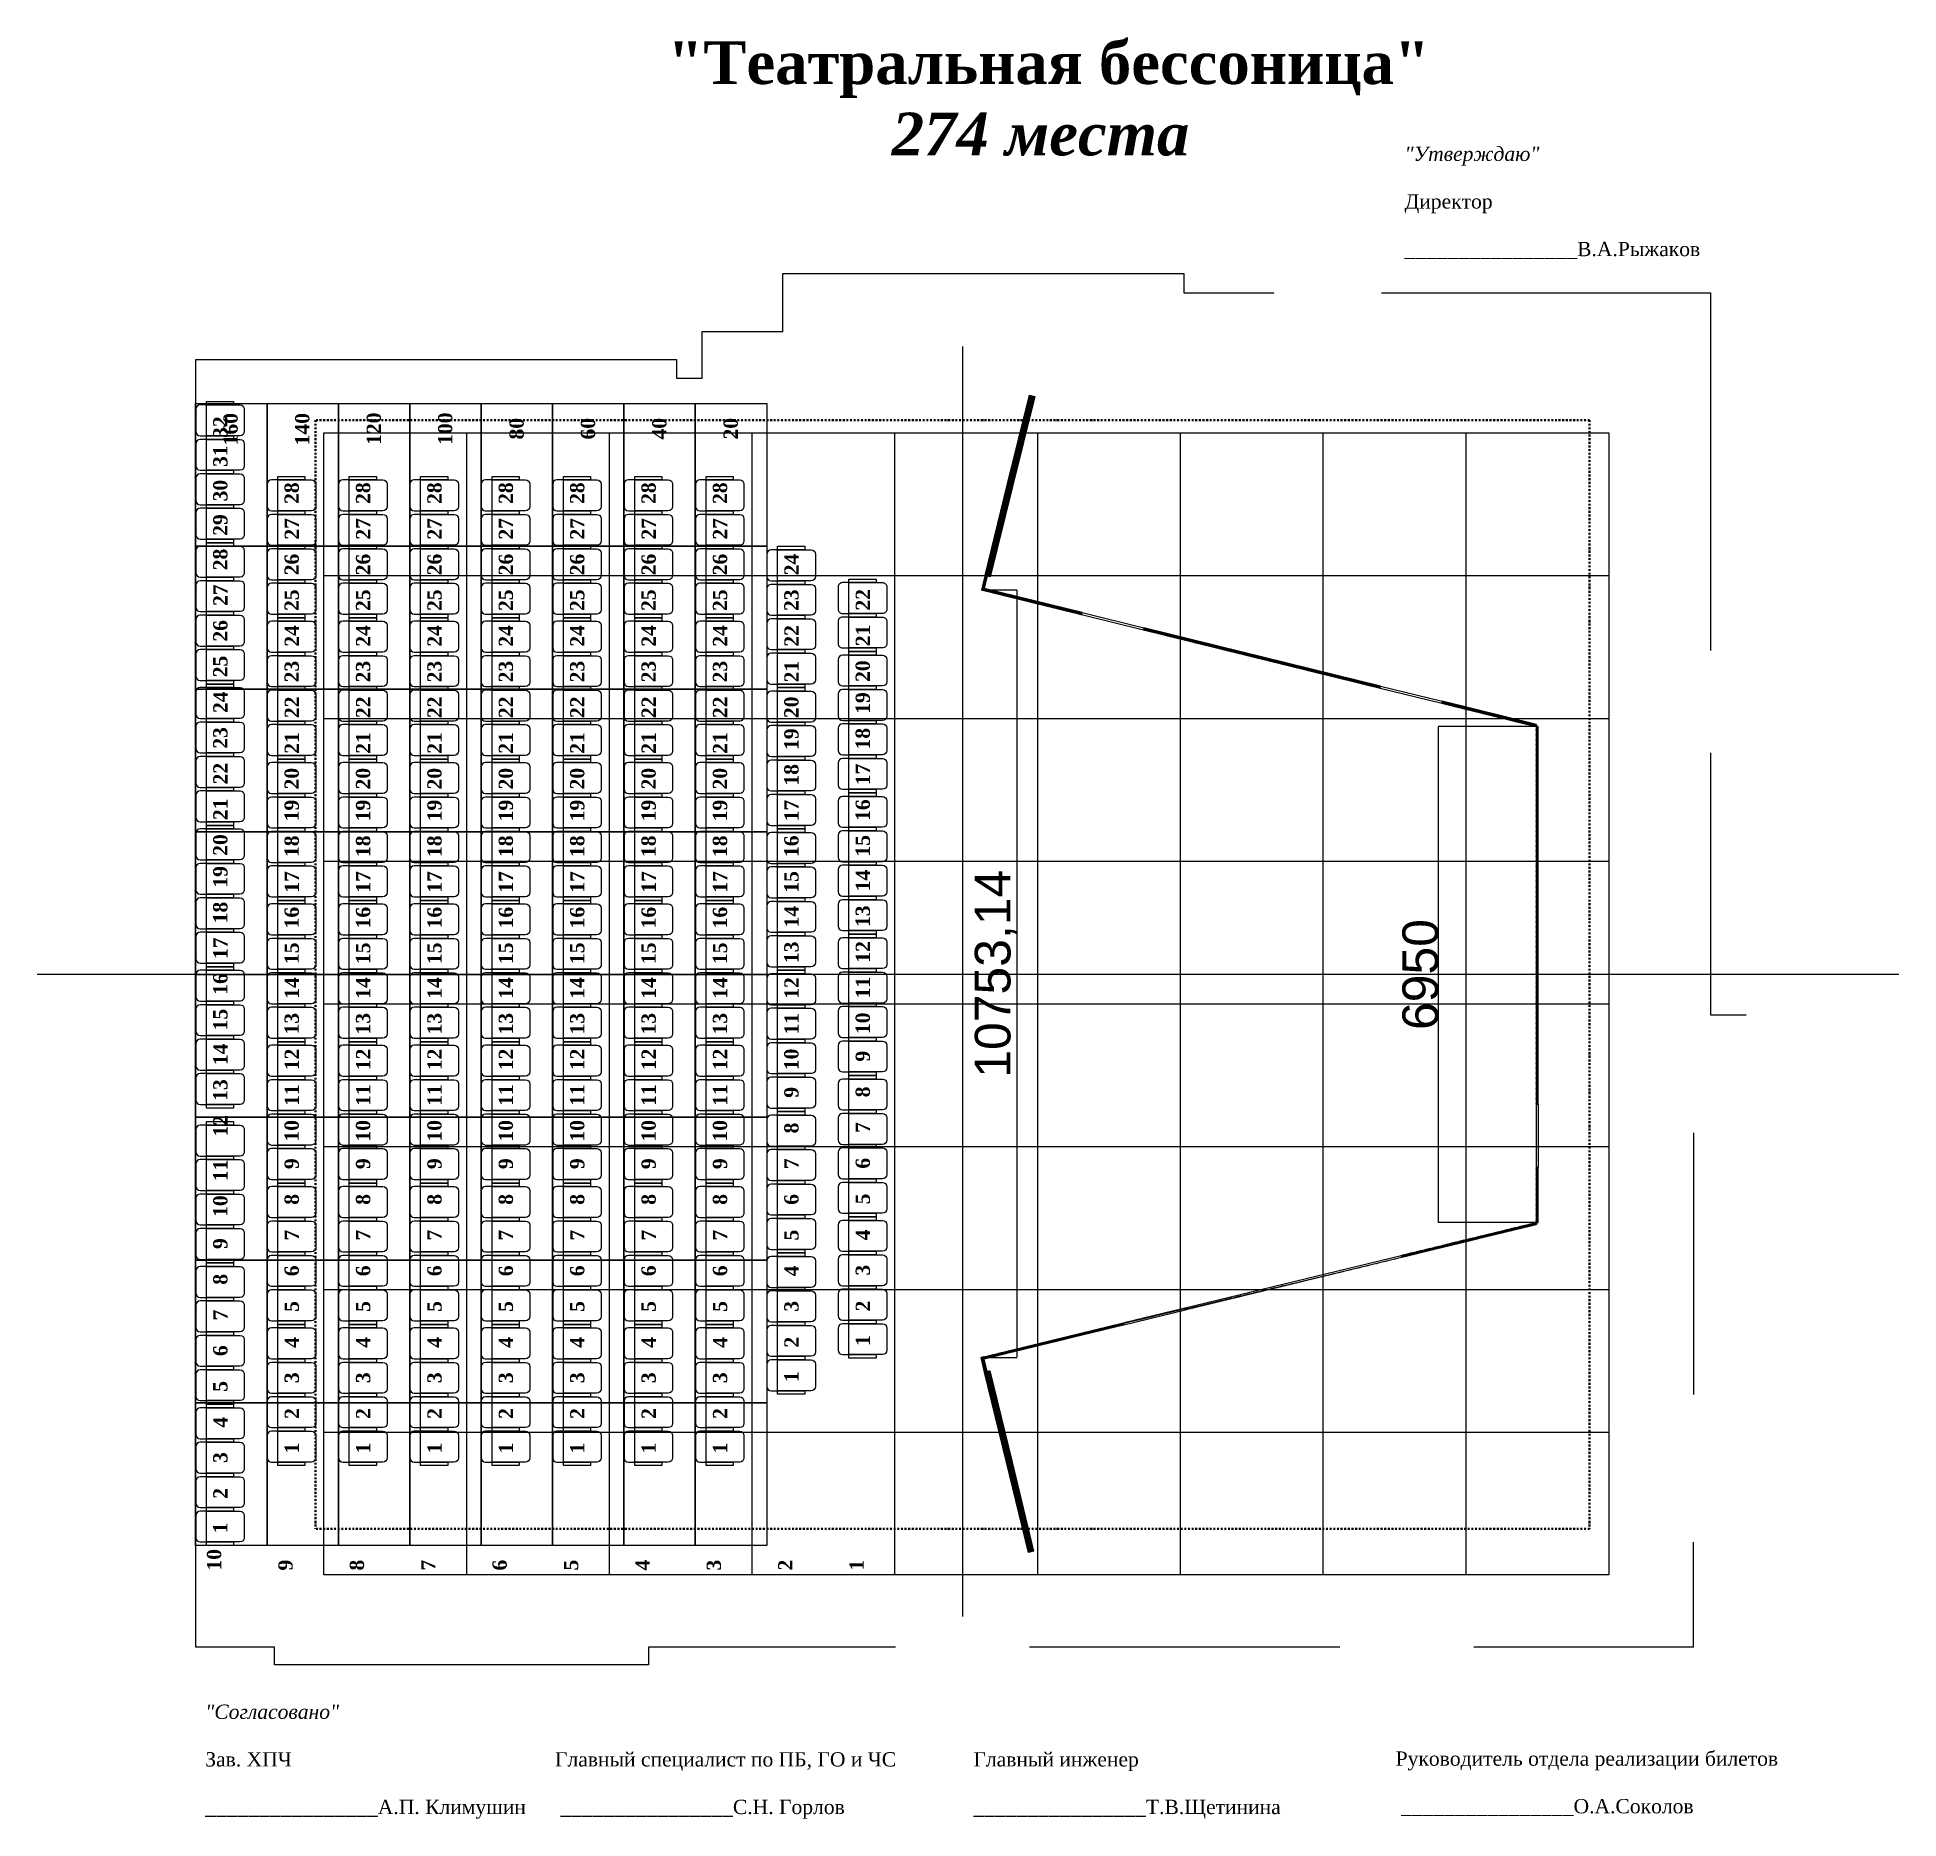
# Model space of a CAD drawing. Header units: millimetres. Extents: x -520232 to 211296, y -156633 to 78411.
# Drawn here: x -38242 to -12164, y -95666 to -70706 of the extents above; entities that cross this region are included whole.
import ezdxf

# ---------------------------------------------------------------- set-up
doc = ezdxf.new("R2010")
doc.units = ezdxf.units.MM
doc.linetypes.add('штрихпунктирнаяX2', pattern=[50.8, 25.4, -12.7, 0, -12.7])
for name, color, linetype in [('Декорация', 80, 'Continuous'), ('Оси', 7, 'Continuous'), ('Партер', 7, 'Continuous'), ('План галлереи', 7, 'Continuous'), ('План планшет1', 7, 'Continuous')]:
    doc.layers.add(name, color=color, linetype=linetype)
doc.layers.add('Сидения и станки', color=7, linetype='Continuous', lineweight=25)
doc.styles.get("Standard").update_dxf_attribs({"font": 'arial.ttf', "height": 300})
doc.dimstyles.new('ISO-25', dxfattribs={"dimtxt": 2.5, "dimasz": 2.5, "dimexe": 1.25, "dimexo": 0.625, "dimtad": 1, "dimtxsty": 'Standard', "dimcen": 2.5, "dimadec": 0, "dimazin": 0, "dimtfac": 1, "dimtmove": 0, "dimatfit": 3, "dimfxl": 1, "dimarcsym": 0})
pattern_1 = [(45, (31094.384, -119493.006), (-5, 5), [])]
pattern_2 = [(31.164429, (34107.836, -138031.763), (-3.6592484, 6.0506116), [])]

msp = doc.modelspace()

# ---------------------------------------------------------------- texts
at = {"layer": 'Партер'}
for s, insert, char_height, width, attachment_point in [('{\\fTimes New Roman|b1|i0|c204|p18; "Театральная бессоница"\\P\\fTimes New Roman|b1|i1|c204|p18;274 места}', (-24186.538, -71567.099), 600, 15854.2162, 5), ('{\\fTimes New Roman|b0|i1|c204|p18;"Утверждаю"\\P\\fTimes New Roman|b0|i0|c204|p18;\\PДиректор\\P\\P________________В.А.Рыжаков}', (-19086.918, -72240.06), 200, 7761.45421, 1), ('{\\fTimes New Roman|b0|i1|c204|p18;"Согласовано"\\P\\fTimes New Roman|b0|i0|c204|p18;\\PЗав. ХПЧ \\P\\P________________А.П. Климушин}', (-35887.664, -94066.51), 200, 7761.45421, 1), ('{\\fTimes New Roman|b0|i1|c204|p18;\\P\\fTimes New Roman|b0|i0|c204|p18;\\PГлавный специалист по ПБ, ГО и ЧС\\P\\P ________________С.Н. Горлов}', (-30988.234, -94066.51), 200, 7761.45421, 1), ('{\\fTimes New Roman|b0|i1|c204|p18;\\P\\fTimes New Roman|b0|i0|c204|p18;\\PГлавный инженер\\P\\P________________Т.В.Щетинина}', (-25126.779, -94066.51), 200, 7761.45421, 1), ('{\\fTimes New Roman|b0|i1|c204|p18;\\P\\fTimes New Roman|b0|i0|c204|p18;\\PРуководитель отдела реализации билетов\\P\\P ________________О.А.Соколов}', (-19211.994, -94055.93), 200, 7761.45421, 1)]:
    msp.add_mtext(s, dxfattribs=dict(at, insert=insert, char_height=char_height, width=width, attachment_point=attachment_point))
at = {"layer": 'Партер', "color": 5, "char_height": 200, "rotation": 90}
for s, insert, width, attachment_point in [('{\\fTimes New Roman|b1|i0|c204|p18; 32}', (-35675.625, -76395.532), 500, 4), ('{\\fTimes New Roman|b1|i0|c204|p18;  31}', (-35675.625, -76878.032), 500, 4), ('{\\fTimes New Roman|b1|i0|c204|p18;  30}', (-35675.625, -77360.532), 500, 4), ('{\\fTimes New Roman|b1|i0|c204|p18;  28}', (-34675.625, -77396.189), 500, 4), ('{\\fTimes New Roman|b1|i0|c204|p18;  28}', (-33675.625, -77396.189), 500, 4), ('{\\fTimes New Roman|b1|i0|c204|p18;  28}', (-32675.625, -77396.189), 500, 4), ('{\\fTimes New Roman|b1|i0|c204|p18;  28}', (-31675.625, -77396.189), 500, 4), ('{\\fTimes New Roman|b1|i0|c204|p18;  28}', (-31675.625, -77396.189), 500, 4), ('{\\fTimes New Roman|b1|i0|c204|p18;  28}', (-30675.625, -77396.189), 500, 4), ('{\\fTimes New Roman|b1|i0|c204|p18;  28}', (-29675.625, -77396.189), 500, 4), ('{\\fTimes New Roman|b1|i0|c204|p18;  28}', (-28675.625, -77396.189), 500, 4), ('{\\fTimes New Roman|b1|i0|c204|p18;  29}', (-35675.625, -77843.032), 500, 4), ('{\\fTimes New Roman|b1|i0|c204|p18;  27}', (-34675.625, -77896.189), 500, 4), ('{\\fTimes New Roman|b1|i0|c204|p18;  27}', (-33675.625, -77896.189), 500, 4), ('{\\fTimes New Roman|b1|i0|c204|p18;  27}', (-32675.625, -77896.189), 500, 4), ('{\\fTimes New Roman|b1|i0|c204|p18;  27}', (-31675.625, -77896.189), 500, 4), ('{\\fTimes New Roman|b1|i0|c204|p18;  27}', (-31675.625, -77896.189), 500, 4), ('{\\fTimes New Roman|b1|i0|c204|p18;  27}', (-30675.625, -77896.189), 500, 4), ('{\\fTimes New Roman|b1|i0|c204|p18;  27}', (-29675.625, -77896.189), 500, 4), ('{\\fTimes New Roman|b1|i0|c204|p18;  27}', (-28675.625, -77896.189), 500, 4), ('{\\fTimes New Roman|b1|i0|c204|p18;  28}', (-35675.625, -78325.532), 500, 4), ('{\\fTimes New Roman|b1|i0|c204|p18;  26}', (-34675.625, -78396.189), 500, 4), ('{\\fTimes New Roman|b1|i0|c204|p18;  26}', (-33675.625, -78396.189), 500, 4), ('{\\fTimes New Roman|b1|i0|c204|p18;  26}', (-32675.625, -78396.189), 500, 4), ('{\\fTimes New Roman|b1|i0|c204|p18;  26}', (-31675.625, -78396.189), 500, 4), ('{\\fTimes New Roman|b1|i0|c204|p18;  26}', (-31675.625, -78396.189), 500, 4), ('{\\fTimes New Roman|b1|i0|c204|p18;  26}', (-30675.625, -78396.189), 500, 4), ('{\\fTimes New Roman|b1|i0|c204|p18;  26}', (-29675.625, -78396.189), 500, 4), ('{\\fTimes New Roman|b1|i0|c204|p18;  26}', (-28675.625, -78396.189), 500, 4), ('{\\fTimes New Roman|b1|i0|c204|p18;  24}', (-27675.625, -78396.189), 500, 4), ('{\\fTimes New Roman|b1|i0|c204|p18;  27}', (-35675.625, -78825.532), 500, 4), ('{\\fTimes New Roman|b1|i0|c204|p18;  25}', (-34675.625, -78896.189), 500, 4), ('{\\fTimes New Roman|b1|i0|c204|p18;  25}', (-33675.625, -78896.189), 500, 4), ('{\\fTimes New Roman|b1|i0|c204|p18;  25}', (-32675.625, -78896.189), 500, 4), ('{\\fTimes New Roman|b1|i0|c204|p18;  25}', (-31675.625, -78896.189), 500, 4), ('{\\fTimes New Roman|b1|i0|c204|p18;  25}', (-31675.625, -78896.189), 500, 4), ('{\\fTimes New Roman|b1|i0|c204|p18;  25}', (-30675.625, -78896.189), 500, 4), ('{\\fTimes New Roman|b1|i0|c204|p18;  25}', (-29675.625, -78896.189), 500, 4), ('{\\fTimes New Roman|b1|i0|c204|p18;  25}', (-28675.625, -78896.189), 500, 4), ('{\\fTimes New Roman|b1|i0|c204|p18;  23}', (-27675.625, -78896.189), 500, 4), ('{\\fTimes New Roman|b1|i0|c204|p18;  22}', (-26675.625, -78890.056), 500, 4), ('{\\fTimes New Roman|b1|i0|c204|p18;  26}', (-35675.625, -79325.532), 500, 4), ('{\\fTimes New Roman|b1|i0|c204|p18;  24}', (-34675.625, -79396.189), 500, 4), ('{\\fTimes New Roman|b1|i0|c204|p18;  24}', (-33675.625, -79396.189), 500, 4), ('{\\fTimes New Roman|b1|i0|c204|p18;  24}', (-32675.625, -79396.189), 500, 4), ('{\\fTimes New Roman|b1|i0|c204|p18;  24}', (-31675.625, -79396.189), 500, 4), ('{\\fTimes New Roman|b1|i0|c204|p18;  24}', (-31675.625, -79396.189), 500, 4), ('{\\fTimes New Roman|b1|i0|c204|p18;  24}', (-30675.625, -79396.189), 500, 4), ('{\\fTimes New Roman|b1|i0|c204|p18;  24}', (-29675.625, -79396.189), 500, 4), ('{\\fTimes New Roman|b1|i0|c204|p18;  24}', (-28675.625, -79396.189), 500, 4), ('{\\fTimes New Roman|b1|i0|c204|p18;  22}', (-27675.625, -79396.189), 500, 4), ('{\\fTimes New Roman|b1|i0|c204|p18;  21}', (-26675.625, -79390.056), 500, 4), ('{\\fTimes New Roman|b1|i0|c204|p18;  25}', (-35675.625, -79825.532), 500, 4), ('{\\fTimes New Roman|b1|i0|c204|p18;  23}', (-34675.625, -79896.189), 500, 4), ('{\\fTimes New Roman|b1|i0|c204|p18;  23}', (-33675.625, -79896.189), 500, 4), ('{\\fTimes New Roman|b1|i0|c204|p18;  23}', (-32675.625, -79896.189), 500, 4), ('{\\fTimes New Roman|b1|i0|c204|p18;  23}', (-31675.625, -79896.189), 500, 4), ('{\\fTimes New Roman|b1|i0|c204|p18;  23}', (-31675.625, -79896.189), 500, 4), ('{\\fTimes New Roman|b1|i0|c204|p18;  23}', (-30675.625, -79896.189), 500, 4), ('{\\fTimes New Roman|b1|i0|c204|p18;  23}', (-29675.625, -79896.189), 500, 4), ('{\\fTimes New Roman|b1|i0|c204|p18;  23}', (-28675.625, -79896.189), 500, 4), ('{\\fTimes New Roman|b1|i0|c204|p18;  21}', (-27675.625, -79896.189), 500, 4), ('{\\fTimes New Roman|b1|i0|c204|p18;  20}', (-26675.625, -79890.056), 500, 4), ('{\\fTimes New Roman|b1|i0|c204|p18;  24}', (-35675.625, -80325.532), 500, 4), ('{\\fTimes New Roman|b1|i0|c204|p18;  22}', (-34675.625, -80396.189), 500, 4), ('{\\fTimes New Roman|b1|i0|c204|p18;  22}', (-33675.625, -80396.189), 500, 4), ('{\\fTimes New Roman|b1|i0|c204|p18;  22}', (-32675.625, -80396.189), 500, 4), ('{\\fTimes New Roman|b1|i0|c204|p18;  22}', (-31675.625, -80396.189), 500, 4), ('{\\fTimes New Roman|b1|i0|c204|p18;  22}', (-31675.625, -80396.189), 500, 4), ('{\\fTimes New Roman|b1|i0|c204|p18;  22}', (-30675.625, -80396.189), 500, 4), ('{\\fTimes New Roman|b1|i0|c204|p18;  22}', (-29675.625, -80396.189), 500, 4), ('{\\fTimes New Roman|b1|i0|c204|p18;  22}', (-28675.625, -80396.189), 500, 4), ('{\\fTimes New Roman|b1|i0|c204|p18;  20}', (-27675.625, -80396.189), 500, 4), ('{\\fTimes New Roman|b1|i0|c204|p18;  19}', (-26675.625, -80336.538), 500, 4), ('{\\fTimes New Roman|b1|i0|c204|p18;  23}', (-35675.625, -80825.532), 500, 4), ('{\\fTimes New Roman|b1|i0|c204|p18;  21}', (-34675.625, -80896.189), 500, 4), ('{\\fTimes New Roman|b1|i0|c204|p18;  21}', (-33675.625, -80896.189), 500, 4), ('{\\fTimes New Roman|b1|i0|c204|p18;  21}', (-32675.625, -80896.189), 500, 4), ('{\\fTimes New Roman|b1|i0|c204|p18;  21}', (-31675.625, -80896.189), 500, 4), ('{\\fTimes New Roman|b1|i0|c204|p18;  21}', (-31675.625, -80896.189), 500, 4), ('{\\fTimes New Roman|b1|i0|c204|p18;  21}', (-30675.625, -80896.189), 500, 4), ('{\\fTimes New Roman|b1|i0|c204|p18;  21}', (-29675.625, -80896.189), 500, 4), ('{\\fTimes New Roman|b1|i0|c204|p18;  21}', (-28675.625, -80896.189), 500, 4), ('{\\fTimes New Roman|b1|i0|c204|p18;  19}', (-27675.625, -80842.671), 500, 4), ('{\\fTimes New Roman|b1|i0|c204|p18;  18}', (-26675.625, -80836.538), 500, 4), ('{\\fTimes New Roman|b1|i0|c204|p18;  22}', (-35675.625, -81325.532), 500, 4), ('{\\fTimes New Roman|b1|i0|c204|p18;  20}', (-34675.625, -81396.189), 500, 4), ('{\\fTimes New Roman|b1|i0|c204|p18;  20}', (-33675.625, -81396.189), 500, 4), ('{\\fTimes New Roman|b1|i0|c204|p18;  20}', (-32675.625, -81396.189), 500, 4), ('{\\fTimes New Roman|b1|i0|c204|p18;  20}', (-31675.625, -81396.189), 500, 4), ('{\\fTimes New Roman|b1|i0|c204|p18;  20}', (-31675.625, -81396.189), 500, 4), ('{\\fTimes New Roman|b1|i0|c204|p18;  20}', (-30675.625, -81396.189), 500, 4), ('{\\fTimes New Roman|b1|i0|c204|p18;  20}', (-29675.625, -81396.189), 500, 4), ('{\\fTimes New Roman|b1|i0|c204|p18;  20}', (-28675.625, -81396.189), 500, 4), ('{\\fTimes New Roman|b1|i0|c204|p18;  18}', (-27675.625, -81342.671), 500, 4), ('{\\fTimes New Roman|b1|i0|c204|p18;  17}', (-26675.625, -81336.538), 500, 4), ('{\\fTimes New Roman|b1|i0|c204|p18;  21}', (-35675.625, -81825.532), 500, 4), ('{\\fTimes New Roman|b1|i0|c204|p18;  19}', (-34675.625, -81842.671), 500, 4), ('{\\fTimes New Roman|b1|i0|c204|p18;  19}', (-33675.625, -81842.671), 500, 4), ('{\\fTimes New Roman|b1|i0|c204|p18;  19}', (-32675.625, -81842.671), 500, 4), ('{\\fTimes New Roman|b1|i0|c204|p18;  19}', (-31675.625, -81842.671), 500, 4), ('{\\fTimes New Roman|b1|i0|c204|p18;  19}', (-31675.625, -81842.671), 500, 4), ('{\\fTimes New Roman|b1|i0|c204|p18;  19}', (-30675.625, -81842.671), 500, 4), ('{\\fTimes New Roman|b1|i0|c204|p18;  19}', (-29675.625, -81842.671), 500, 4), ('{\\fTimes New Roman|b1|i0|c204|p18;  19}', (-28675.625, -81842.671), 500, 4), ('{\\fTimes New Roman|b1|i0|c204|p18;  17}', (-27675.625, -81842.671), 500, 4), ('{\\fTimes New Roman|b1|i0|c204|p18;  16}', (-26675.625, -81836.538), 500, 4), ('{\\fTimes New Roman|b1|i0|c204|p18;  20}', (-35675.625, -82325.532), 500, 4), ('{\\fTimes New Roman|b1|i0|c204|p18;  18}', (-34675.625, -82342.671), 500, 4), ('{\\fTimes New Roman|b1|i0|c204|p18;  18}', (-33675.625, -82342.671), 500, 4), ('{\\fTimes New Roman|b1|i0|c204|p18;  18}', (-32675.625, -82342.671), 500, 4), ('{\\fTimes New Roman|b1|i0|c204|p18;  18}', (-31675.625, -82342.671), 500, 4), ('{\\fTimes New Roman|b1|i0|c204|p18;  18}', (-31675.625, -82342.671), 500, 4), ('{\\fTimes New Roman|b1|i0|c204|p18;  18}', (-30675.625, -82342.671), 500, 4), ('{\\fTimes New Roman|b1|i0|c204|p18;  18}', (-29675.625, -82342.671), 500, 4), ('{\\fTimes New Roman|b1|i0|c204|p18;  18}', (-28675.625, -82342.671), 500, 4), ('{\\fTimes New Roman|b1|i0|c204|p18;  16}', (-27675.625, -82342.671), 500, 4), ('{\\fTimes New Roman|b1|i0|c204|p18;  15}', (-26675.625, -82336.538), 500, 4), ('{\\fTimes New Roman|b1|i0|c204|p18;  19}', (-35675.625, -82772.014), 500, 4), ('{\\fTimes New Roman|b1|i0|c204|p18;  17}', (-34675.625, -82842.671), 500, 4), ('{\\fTimes New Roman|b1|i0|c204|p18;  17}', (-33675.625, -82842.671), 500, 4), ('{\\fTimes New Roman|b1|i0|c204|p18;  17}', (-32675.625, -82842.671), 500, 4), ('{\\fTimes New Roman|b1|i0|c204|p18;  17}', (-31675.625, -82842.671), 500, 4), ('{\\fTimes New Roman|b1|i0|c204|p18;  17}', (-31675.625, -82842.671), 500, 4), ('{\\fTimes New Roman|b1|i0|c204|p18;  17}', (-30675.625, -82842.671), 500, 4), ('{\\fTimes New Roman|b1|i0|c204|p18;  17}', (-29675.625, -82842.671), 500, 4), ('{\\fTimes New Roman|b1|i0|c204|p18;  17}', (-28675.625, -82842.671), 500, 4), ('{\\fTimes New Roman|b1|i0|c204|p18;  15}', (-27675.625, -82842.671), 500, 4), ('{\\fTimes New Roman|b1|i0|c204|p18;  14}', (-26675.625, -82823.159), 500, 4), ('{\\fTimes New Roman|b1|i0|c204|p18;  18}', (-35675.625, -83272.014), 500, 4), ('{\\fTimes New Roman|b1|i0|c204|p18;  16}', (-34675.625, -83342.671), 500, 4), ('{\\fTimes New Roman|b1|i0|c204|p18;  16}', (-33675.625, -83342.671), 500, 4), ('{\\fTimes New Roman|b1|i0|c204|p18;  16}', (-32675.625, -83342.671), 500, 4), ('{\\fTimes New Roman|b1|i0|c204|p18;  16}', (-31675.625, -83342.671), 500, 4), ('{\\fTimes New Roman|b1|i0|c204|p18;  16}', (-31675.625, -83342.671), 500, 4), ('{\\fTimes New Roman|b1|i0|c204|p18;  16}', (-30675.625, -83342.671), 500, 4), ('{\\fTimes New Roman|b1|i0|c204|p18;  16}', (-29675.625, -83342.671), 500, 4), ('{\\fTimes New Roman|b1|i0|c204|p18;  16}', (-28675.625, -83342.671), 500, 4), ('{\\fTimes New Roman|b1|i0|c204|p18;  14}', (-27675.625, -83329.292), 500, 4), ('{\\fTimes New Roman|b1|i0|c204|p18;  13}', (-26675.625, -83323.159), 500, 4), ('{\\fTimes New Roman|b1|i0|c204|p18;  17}', (-35675.625, -83772.014), 500, 4), ('{\\fTimes New Roman|b1|i0|c204|p18;  15}', (-34675.625, -83842.671), 500, 4), ('{\\fTimes New Roman|b1|i0|c204|p18;  15}', (-33675.625, -83842.671), 500, 4), ('{\\fTimes New Roman|b1|i0|c204|p18;  15}', (-32675.625, -83842.671), 500, 4), ('{\\fTimes New Roman|b1|i0|c204|p18;  15}', (-31675.625, -83842.671), 500, 4), ('{\\fTimes New Roman|b1|i0|c204|p18;  15}', (-31675.625, -83842.671), 500, 4), ('{\\fTimes New Roman|b1|i0|c204|p18;  15}', (-30675.625, -83842.671), 500, 4), ('{\\fTimes New Roman|b1|i0|c204|p18;  15}', (-29675.625, -83842.671), 500, 4), ('{\\fTimes New Roman|b1|i0|c204|p18;  15}', (-28675.625, -83842.671), 500, 4), ('{\\fTimes New Roman|b1|i0|c204|p18;  13}', (-27675.625, -83829.292), 500, 4), ('{\\fTimes New Roman|b1|i0|c204|p18;  12}', (-26675.625, -83823.159), 500, 4), ('{\\fTimes New Roman|b1|i0|c204|p18;  16}', (-35675.625, -84272.014), 500, 4), ('{\\fTimes New Roman|b1|i0|c204|p18;  14}', (-34675.625, -84329.292), 500, 4), ('{\\fTimes New Roman|b1|i0|c204|p18;  14}', (-33675.625, -84329.292), 500, 4), ('{\\fTimes New Roman|b1|i0|c204|p18;  14}', (-32675.625, -84329.292), 500, 4), ('{\\fTimes New Roman|b1|i0|c204|p18;  14}', (-31675.625, -84329.292), 500, 4), ('{\\fTimes New Roman|b1|i0|c204|p18;  14}', (-31675.625, -84329.292), 500, 4), ('{\\fTimes New Roman|b1|i0|c204|p18;  14}', (-30675.625, -84329.292), 500, 4), ('{\\fTimes New Roman|b1|i0|c204|p18;  14}', (-29675.625, -84329.292), 500, 4), ('{\\fTimes New Roman|b1|i0|c204|p18;  14}', (-28675.625, -84329.292), 500, 4), ('{\\fTimes New Roman|b1|i0|c204|p18;  12}', (-27675.625, -84329.292), 500, 4), ('{\\fTimes New Roman|b1|i0|c204|p18;  11}', (-26675.625, -84323.159), 500, 4), ('{\\fTimes New Roman|b1|i0|c204|p18;  15}', (-35675.625, -84772.014), 500, 4), ('{\\fTimes New Roman|b1|i0|c204|p18;  13}', (-34675.625, -84829.292), 500, 4), ('{\\fTimes New Roman|b1|i0|c204|p18;  13}', (-33675.625, -84829.292), 500, 4), ('{\\fTimes New Roman|b1|i0|c204|p18;  13}', (-32675.625, -84829.292), 500, 4), ('{\\fTimes New Roman|b1|i0|c204|p18;  13}', (-31675.625, -84829.292), 500, 4), ('{\\fTimes New Roman|b1|i0|c204|p18;  13}', (-31675.625, -84829.292), 500, 4), ('{\\fTimes New Roman|b1|i0|c204|p18;  13}', (-30675.625, -84829.292), 500, 4), ('{\\fTimes New Roman|b1|i0|c204|p18;  13}', (-29675.625, -84829.292), 500, 4), ('{\\fTimes New Roman|b1|i0|c204|p18;  13}', (-28675.625, -84829.292), 500, 4), ('{\\fTimes New Roman|b1|i0|c204|p18;  11}', (-27675.625, -84829.292), 500, 4), ('{\\fTimes New Roman|b1|i0|c204|p18;  10}', (-26675.625, -84823.159), 500, 4), ('{\\fTimes New Roman|b1|i0|c204|p18;  14}', (-35675.625, -85258.634), 500, 4), ('{\\fTimes New Roman|b1|i0|c204|p18;  12}', (-34675.625, -85329.292), 500, 4), ('{\\fTimes New Roman|b1|i0|c204|p18;  12}', (-33675.625, -85329.292), 500, 4), ('{\\fTimes New Roman|b1|i0|c204|p18;  12}', (-32675.625, -85329.292), 500, 4), ('{\\fTimes New Roman|b1|i0|c204|p18;  12}', (-31675.625, -85329.292), 500, 4), ('{\\fTimes New Roman|b1|i0|c204|p18;  12}', (-31675.625, -85329.292), 500, 4), ('{\\fTimes New Roman|b1|i0|c204|p18;  12}', (-30675.625, -85329.292), 500, 4), ('{\\fTimes New Roman|b1|i0|c204|p18;  12}', (-29675.625, -85329.292), 500, 4), ('{\\fTimes New Roman|b1|i0|c204|p18;  12}', (-28675.625, -85329.292), 500, 4), ('{\\fTimes New Roman|b1|i0|c204|p18;  10}', (-27675.625, -85329.292), 500, 4), ('{\\fTimes New Roman|b1|i0|c204|p18;  9}', (-26675.625, -85209.287), 500, 4), ('{\\fTimes New Roman|b1|i0|c204|p18;  13}', (-35675.625, -85758.634), 500, 4), ('{\\fTimes New Roman|b1|i0|c204|p18;  11}', (-34675.625, -85829.292), 500, 4), ('{\\fTimes New Roman|b1|i0|c204|p18;  11}', (-33675.625, -85829.292), 500, 4), ('{\\fTimes New Roman|b1|i0|c204|p18;  11}', (-32675.625, -85829.292), 500, 4), ('{\\fTimes New Roman|b1|i0|c204|p18;  11}', (-31675.625, -85829.292), 500, 4), ('{\\fTimes New Roman|b1|i0|c204|p18;  11}', (-31675.625, -85829.292), 500, 4), ('{\\fTimes New Roman|b1|i0|c204|p18;  11}', (-30675.625, -85829.292), 500, 4), ('{\\fTimes New Roman|b1|i0|c204|p18;  11}', (-29675.625, -85829.292), 500, 4), ('{\\fTimes New Roman|b1|i0|c204|p18;  11}', (-28675.625, -85829.292), 500, 4), ('{\\fTimes New Roman|b1|i0|c204|p18;  9}', (-27675.625, -85715.42), 500, 4), ('{\\fTimes New Roman|b1|i0|c204|p18;  8}', (-26675.625, -85709.287), 500, 4), ('{\\fTimes New Roman|b1|i0|c204|p18;  12}', (-35675.625, -86258.634), 500, 4), ('{\\fTimes New Roman|b1|i0|c204|p18;  10}', (-34675.625, -86329.292), 500, 4), ('{\\fTimes New Roman|b1|i0|c204|p18;  10}', (-33675.625, -86329.292), 500, 4), ('{\\fTimes New Roman|b1|i0|c204|p18;  10}', (-32675.625, -86329.292), 500, 4), ('{\\fTimes New Roman|b1|i0|c204|p18;  10}', (-31675.625, -86329.292), 500, 4), ('{\\fTimes New Roman|b1|i0|c204|p18;  10}', (-31675.625, -86329.292), 500, 4), ('{\\fTimes New Roman|b1|i0|c204|p18;  10}', (-30675.625, -86329.292), 500, 4), ('{\\fTimes New Roman|b1|i0|c204|p18;  10}', (-29675.625, -86329.292), 500, 4), ('{\\fTimes New Roman|b1|i0|c204|p18;  10}', (-28675.625, -86329.292), 500, 4), ('{\\fTimes New Roman|b1|i0|c204|p18;  8}', (-27675.625, -86215.42), 500, 4), ('{\\fTimes New Roman|b1|i0|c204|p18;  7}', (-26675.625, -86209.287), 500, 4), ('{\\fTimes New Roman|b1|i0|c204|p18;  11}', (-35675.625, -86884.408), 500, 4), ('{\\fTimes New Roman|b1|i0|c204|p18;  9}', (-34675.625, -86715.42), 500, 4), ('{\\fTimes New Roman|b1|i0|c204|p18;  9}', (-33675.625, -86715.42), 500, 4), ('{\\fTimes New Roman|b1|i0|c204|p18;  9}', (-32675.625, -86715.42), 500, 4), ('{\\fTimes New Roman|b1|i0|c204|p18;  9}', (-31675.625, -86715.42), 500, 4), ('{\\fTimes New Roman|b1|i0|c204|p18;  9}', (-31675.625, -86715.42), 500, 4), ('{\\fTimes New Roman|b1|i0|c204|p18;  9}', (-30675.625, -86715.42), 500, 4), ('{\\fTimes New Roman|b1|i0|c204|p18;  9}', (-29675.625, -86715.42), 500, 4), ('{\\fTimes New Roman|b1|i0|c204|p18;  9}', (-28675.625, -86715.42), 500, 4), ('{\\fTimes New Roman|b1|i0|c204|p18;  7}', (-27675.625, -86715.42), 500, 4), ('{\\fTimes New Roman|b1|i0|c204|p18;  6}', (-26675.625, -86709.287), 500, 4), ('{\\fTimes New Roman|b1|i0|c204|p18;  10}', (-35675.625, -87384.408), 500, 4), ('{\\fTimes New Roman|b1|i0|c204|p18;  8}', (-34675.625, -87215.42), 500, 4), ('{\\fTimes New Roman|b1|i0|c204|p18;  8}', (-33675.625, -87215.42), 500, 4), ('{\\fTimes New Roman|b1|i0|c204|p18;  8}', (-32675.625, -87215.42), 500, 4), ('{\\fTimes New Roman|b1|i0|c204|p18;  8}', (-31675.625, -87215.42), 500, 4), ('{\\fTimes New Roman|b1|i0|c204|p18;  8}', (-31675.625, -87215.42), 500, 4), ('{\\fTimes New Roman|b1|i0|c204|p18;  8}', (-30675.625, -87215.42), 500, 4), ('{\\fTimes New Roman|b1|i0|c204|p18;  8}', (-29675.625, -87215.42), 500, 4), ('{\\fTimes New Roman|b1|i0|c204|p18;  8}', (-28675.625, -87215.42), 500, 4), ('{\\fTimes New Roman|b1|i0|c204|p18;  6}', (-27675.625, -87215.42), 500, 4), ('{\\fTimes New Roman|b1|i0|c204|p18;  5}', (-26675.625, -87209.287), 500, 4), ('{\\fTimes New Roman|b1|i0|c204|p18;  9}', (-35675.625, -87834.816), 500, 4), ('{\\fTimes New Roman|b1|i0|c204|p18;  7}', (-34675.625, -87715.42), 500, 4), ('{\\fTimes New Roman|b1|i0|c204|p18;  7}', (-33675.625, -87715.42), 500, 4), ('{\\fTimes New Roman|b1|i0|c204|p18;  7}', (-32675.625, -87715.42), 500, 4), ('{\\fTimes New Roman|b1|i0|c204|p18;  7}', (-31675.625, -87715.42), 500, 4), ('{\\fTimes New Roman|b1|i0|c204|p18;  7}', (-31675.625, -87715.42), 500, 4), ('{\\fTimes New Roman|b1|i0|c204|p18;  7}', (-30675.625, -87715.42), 500, 4), ('{\\fTimes New Roman|b1|i0|c204|p18;  7}', (-29675.625, -87715.42), 500, 4), ('{\\fTimes New Roman|b1|i0|c204|p18;  7}', (-28675.625, -87715.42), 500, 4), ('{\\fTimes New Roman|b1|i0|c204|p18;  5}', (-27675.625, -87715.42), 500, 4), ('{\\fTimes New Roman|b1|i0|c204|p18;  4}', (-26675.625, -87712.827), 503.53919, 4), ('{\\fTimes New Roman|b1|i0|c204|p18;  8}', (-35675.625, -88334.816), 500, 4), ('{\\fTimes New Roman|b1|i0|c204|p18;  6}', (-34675.625, -88215.42), 500, 4), ('{\\fTimes New Roman|b1|i0|c204|p18;  6}', (-33675.625, -88215.42), 500, 4), ('{\\fTimes New Roman|b1|i0|c204|p18;  6}', (-32675.625, -88215.42), 500, 4), ('{\\fTimes New Roman|b1|i0|c204|p18;  6}', (-31675.625, -88215.42), 500, 4), ('{\\fTimes New Roman|b1|i0|c204|p18;  6}', (-31675.625, -88215.42), 500, 4), ('{\\fTimes New Roman|b1|i0|c204|p18;  6}', (-30675.625, -88215.42), 500, 4), ('{\\fTimes New Roman|b1|i0|c204|p18;  6}', (-29675.625, -88215.42), 500, 4), ('{\\fTimes New Roman|b1|i0|c204|p18;  6}', (-28675.625, -88215.42), 500, 4), ('{\\fTimes New Roman|b1|i0|c204|p18;  4}', (-27675.625, -88218.959), 503.53919, 4), ('{\\fTimes New Roman|b1|i0|c204|p18;  3}', (-26675.625, -88207.284), 497.99717, 4), ('{\\fTimes New Roman|b1|i0|c204|p18;  7}', (-35675.625, -88834.816), 500, 4), ('{\\fTimes New Roman|b1|i0|c204|p18;  5}', (-34675.625, -88715.42), 500, 4), ('{\\fTimes New Roman|b1|i0|c204|p18;  5}', (-33675.625, -88715.42), 500, 4), ('{\\fTimes New Roman|b1|i0|c204|p18;  5}', (-32675.625, -88715.42), 500, 4), ('{\\fTimes New Roman|b1|i0|c204|p18;  5}', (-31675.625, -88715.42), 500, 4), ('{\\fTimes New Roman|b1|i0|c204|p18;  5}', (-31675.625, -88715.42), 500, 4), ('{\\fTimes New Roman|b1|i0|c204|p18;  5}', (-30675.625, -88715.42), 500, 4), ('{\\fTimes New Roman|b1|i0|c204|p18;  5}', (-29675.625, -88715.42), 500, 4), ('{\\fTimes New Roman|b1|i0|c204|p18;  5}', (-28675.625, -88715.42), 500, 4), ('{\\fTimes New Roman|b1|i0|c204|p18;  3}', (-27675.625, -88713.417), 497.99717, 4), ('{\\fTimes New Roman|b1|i0|c204|p18;  2 }', (-26675.625, -88709.287), 500, 4), ('{\\fTimes New Roman|b1|i0|c204|p18;  4}', (-34675.625, -89218.959), 503.53919, 4), ('{\\fTimes New Roman|b1|i0|c204|p18;  4}', (-33675.625, -89218.959), 503.53919, 4), ('{\\fTimes New Roman|b1|i0|c204|p18;  4}', (-32675.625, -89218.959), 503.53919, 4), ('{\\fTimes New Roman|b1|i0|c204|p18;  4}', (-31675.625, -89218.959), 503.53919, 4), ('{\\fTimes New Roman|b1|i0|c204|p18;  4}', (-31675.625, -89218.959), 503.53919, 4), ('{\\fTimes New Roman|b1|i0|c204|p18;  4}', (-30675.625, -89218.959), 503.53919, 4), ('{\\fTimes New Roman|b1|i0|c204|p18;  4}', (-29675.625, -89218.959), 503.53919, 4), ('{\\fTimes New Roman|b1|i0|c204|p18;  4}', (-28675.625, -89218.959), 503.53919, 4), ('{\\fTimes New Roman|b1|i0|c204|p18;1}', (-26676.365, -88965.919), 500, 5), ('{\\fTimes New Roman|b1|i0|c204|p18;  6}', (-35675.625, -89334.816), 500, 4), ('{\\fTimes New Roman|b1|i0|c204|p18;  2 }', (-27675.625, -89215.42), 500, 4), ('{\\fTimes New Roman|b1|i0|c204|p18;  3}', (-34675.625, -89713.417), 497.99717, 4), ('{\\fTimes New Roman|b1|i0|c204|p18;  3}', (-33675.625, -89713.417), 497.99717, 4), ('{\\fTimes New Roman|b1|i0|c204|p18;  3}', (-32675.625, -89713.417), 497.99717, 4), ('{\\fTimes New Roman|b1|i0|c204|p18;  3}', (-31675.625, -89713.417), 497.99717, 4), ('{\\fTimes New Roman|b1|i0|c204|p18;  3}', (-31675.625, -89713.417), 497.99717, 4), ('{\\fTimes New Roman|b1|i0|c204|p18;  3}', (-30675.625, -89713.417), 497.99717, 4), ('{\\fTimes New Roman|b1|i0|c204|p18;  3}', (-29675.625, -89713.417), 497.99717, 4), ('{\\fTimes New Roman|b1|i0|c204|p18;  3}', (-28675.625, -89713.417), 497.99717, 4), ('{\\fTimes New Roman|b1|i0|c204|p18;1}', (-27676.365, -89472.052), 500, 5), ('{\\fTimes New Roman|b1|i0|c204|p18;  5}', (-35675.625, -89834.816), 500, 4), ('{\\fTimes New Roman|b1|i0|c204|p18;  2 }', (-34675.625, -90215.42), 500, 4), ('{\\fTimes New Roman|b1|i0|c204|p18;  2 }', (-33675.625, -90215.42), 500, 4), ('{\\fTimes New Roman|b1|i0|c204|p18;  2 }', (-32675.625, -90215.42), 500, 4), ('{\\fTimes New Roman|b1|i0|c204|p18;  2 }', (-31675.625, -90215.42), 500, 4), ('{\\fTimes New Roman|b1|i0|c204|p18;  2 }', (-31675.625, -90215.42), 500, 4), ('{\\fTimes New Roman|b1|i0|c204|p18;  2 }', (-30675.625, -90215.42), 500, 4), ('{\\fTimes New Roman|b1|i0|c204|p18;  2 }', (-29675.625, -90215.42), 500, 4), ('{\\fTimes New Roman|b1|i0|c204|p18;  2 }', (-28675.625, -90215.42), 500, 4), ('{\\fTimes New Roman|b1|i0|c204|p18;  4}', (-35675.625, -90338.355), 503.53919, 4), ('{\\fTimes New Roman|b1|i0|c204|p18;1}', (-34676.365, -90472.052), 500, 5), ('{\\fTimes New Roman|b1|i0|c204|p18;1}', (-33676.365, -90472.052), 500, 5), ('{\\fTimes New Roman|b1|i0|c204|p18;1}', (-32676.365, -90472.052), 500, 5), ('{\\fTimes New Roman|b1|i0|c204|p18;1}', (-31676.365, -90472.052), 500, 5), ('{\\fTimes New Roman|b1|i0|c204|p18;1}', (-31676.365, -90472.052), 500, 5), ('{\\fTimes New Roman|b1|i0|c204|p18;1}', (-30676.365, -90472.052), 500, 5), ('{\\fTimes New Roman|b1|i0|c204|p18;1}', (-29676.365, -90472.052), 500, 5), ('{\\fTimes New Roman|b1|i0|c204|p18;1}', (-28676.365, -90472.052), 500, 5), ('{\\fTimes New Roman|b1|i0|c204|p18;  3}', (-35675.625, -90832.813), 497.99717, 4), ('{\\fTimes New Roman|b1|i0|c204|p18;  2 }', (-35675.625, -91334.816), 500, 4), ('{\\fTimes New Roman|b1|i0|c204|p18;1}', (-35676.365, -91591.448), 500, 5), ('{\\fTimes New Roman|b1|i0|c204|p18;  10}', (-35762.492, -92339.281), 500.97157, 4), ('{\\fTimes New Roman|b1|i0|c204|p18;  9}', (-34762.492, -92339.281), 500.97157, 4), ('{\\fTimes New Roman|b1|i0|c204|p18;  8}', (-33762.492, -92339.281), 500.97157, 4), ('{\\fTimes New Roman|b1|i0|c204|p18;  7}', (-32762.492, -92339.281), 500.97157, 4), ('{\\fTimes New Roman|b1|i0|c204|p18;  6}', (-31762.492, -92339.281), 500.97157, 4), ('{\\fTimes New Roman|b1|i0|c204|p18;  5}', (-30762.492, -92339.281), 500.97157, 4), ('{\\fTimes New Roman|b1|i0|c204|p18;  4}', (-29762.492, -92339.281), 500.97157, 4), ('{\\fTimes New Roman|b1|i0|c204|p18;  3}', (-28762.492, -92339.281), 500.97157, 4), ('{\\fTimes New Roman|b1|i0|c204|p18;  2}', (-27762.492, -92339.281), 500.97157, 4), ('{\\fTimes New Roman|b1|i0|c204|p18;  1}', (-26762.492, -92339.281), 500.97157, 4)]:
    msp.add_mtext(s, dxfattribs=dict(at, insert=insert, width=width, attachment_point=attachment_point))
at = {"layer": 'Партер', "color": 0, "char_height": 200, "width": 439.43737, "rotation": 90}
for s, insert, attachment_point in [('{\\fTimes New Roman|b1|i0|c204|p18;160}', (-35532.118, -76197.967), 5), ('{\\fTimes New Roman|b1|i0|c204|p18;140}', (-34527.642, -76197.967), 5), ('{\\fTimes New Roman|b1|i0|c204|p18; 120}', (-33525.053, -76417.686), 4), ('{\\fTimes New Roman|b1|i0|c204|p18; 100}', (-32525.053, -76417.686), 4), ('{\\fTimes New Roman|b1|i0|c204|p18; 80}', (-31525.053, -76417.686), 4), ('{\\fTimes New Roman|b1|i0|c204|p18; 60}', (-30525.053, -76417.686), 4), ('{\\fTimes New Roman|b1|i0|c204|p18; 40}', (-29525.053, -76417.686), 4), ('{\\fTimes New Roman|b1|i0|c204|p18; 20}', (-28525.053, -76417.686), 4)]:
    msp.add_mtext(s, dxfattribs=dict(at, insert=insert, attachment_point=attachment_point))

# ---------------------------------------------------------------- blocks, each defined once
blk = doc.blocks.new('*D25')
at = {"layer": 'Defpoints', "color": 0, "lineweight": 13, "transparency": 16777216}
for p in [(-25014, -78450), (-25019, -89203), (-24519, -89203)]:
    blk.add_point(p, dxfattribs=at)
at = {"layer": 'Партер', "color": 0, "lineweight": -2, "transparency": 16777216}
for p, q in [((-25013, -78450), (-24518, -78450)), ((-24519, -78453), (-24519, -89201)), ((-25019, -89203), (-24518, -89203))]:
    blk.add_line(p, q, dxfattribs=at)
at = {"layer": 'Партер', "color": 0, "lineweight": 13, "transparency": 16777216}
for points in [[(-24520, -78453), (-24519, -78453), (-24519, -78450)], [(-24520, -89201), (-24519, -89201), (-24519, -89203)]]:
    blk.add_solid(points, dxfattribs=at)
at = {"layer": 'Партер', "color": 0, "transparency": 16777216, "insert": (-24811, -83827), "char_height": 500, "attachment_point": 5, "rotation": 90}
blk.add_mtext('10753,14', dxfattribs=at)
blk = doc.blocks.new('*D26')
at = {"layer": 'Defpoints', "color": 0, "lineweight": 13, "transparency": 16777216}
for p in [(-17246, -80363), (-18614, -87313), (-17246, -87313)]:
    blk.add_point(p, dxfattribs=at)
at = {"layer": 'Партер', "color": 0, "lineweight": -2, "transparency": 16777216}
for p, q in [((-17246, -80363), (-18615, -80363)), ((-18614, -80366), (-18614, -87311)), ((-17246, -87313), (-18615, -87313))]:
    blk.add_line(p, q, dxfattribs=at)
at = {"layer": 'Партер', "color": 0, "lineweight": 13, "transparency": 16777216}
for points in [[(-18614, -80366), (-18613, -80366), (-18614, -80363)], [(-18614, -87311), (-18613, -87311), (-18614, -87313)]]:
    blk.add_solid(points, dxfattribs=at)
at = {"layer": 'Партер', "color": 0, "transparency": 16777216, "insert": (-18864, -83838), "char_height": 500, "attachment_point": 5, "rotation": 90}
blk.add_mtext('6950', dxfattribs=at)
blk = doc.blocks.new('A$C20D4365F')
at = {"layer": 'Сидения и станки'}
for points in [[(-1121.25, 530), (-808.75, 530, -0.41421356), (-748.75, 470), (-748.75, 0), (-1181.25, 0), (-1181.25, 470, -0.41421356)], [(-638.75, 530), (-326.25, 530, -0.41421356), (-266.25, 470), (-266.25, 0), (-698.75, 0), (-698.75, 470, -0.41421356)], [(-156.25, 530), (156.25, 530, -0.41421356), (216.25, 470), (216.25, 0), (-216.25, 0), (-216.25, 470, -0.41421356)], [(326.25, 530), (638.75, 530, -0.41421356), (698.75, 470), (698.75, 0), (266.25, 0), (266.25, 470, -0.41421356)], [(-748.75, 0), (-1181.25, 0), (-1181.25, -90, 0.41421356), (-1121.25, -150), (-808.75, -150, 0.41421356), (-748.75, -90)], [(-266.25, 0), (-698.75, 0), (-698.75, -90, 0.41421356), (-638.75, -150), (-326.25, -150, 0.41421356), (-266.25, -90)], [(216.25, 0), (-216.25, 0), (-216.25, -90, 0.41421356), (-156.25, -150), (156.25, -150, 0.41421356), (216.25, -90)], [(698.75, 0), (266.25, 0), (266.25, -90, 0.41421356), (326.25, -150), (638.75, -150, 0.41421356), (698.75, -90)]]:
    blk.add_lwpolyline(points, format="xyb", close=True, dxfattribs=at)
for points in [[(-1231.25, 380), (-1181.25, 380), (-1181.25, 0), (-1231.25, 0)], [(-748.75, 380), (-698.75, 380), (-698.75, 0), (-748.75, 0)], [(-266.25, 380), (-216.25, 380), (-216.25, 0), (-266.25, 0)], [(216.25, 380), (266.25, 380), (266.25, 0), (216.25, 0)], [(698.75, 380), (748.75, 380), (748.75, 0), (698.75, 0)]]:
    blk.add_lwpolyline(points, close=True, dxfattribs=at)
blk = doc.blocks.new('Кресло 2')
at = {"layer": 'Сидения и станки'}
for points in [[(86676, 35763), (86988, 35763, -0.414214), (87048, 35703), (87048, 35233), (86616, 35233), (86616, 35703, -0.414214)], [(87158, 35763), (87471, 35763, -0.414214), (87531, 35703), (87531, 35233), (87098, 35233), (87098, 35703, -0.414214)], [(87048, 35233), (86616, 35233), (86616, 35143, 0.414214), (86676, 35083), (86988, 35083, 0.414214), (87048, 35143)], [(87531, 35233), (87098, 35233), (87098, 35143, 0.414214), (87158, 35083), (87471, 35083, 0.414214), (87531, 35143)]]:
    blk.add_lwpolyline(points, format="xyb", close=True, dxfattribs=at)
for points in [[(86566, 35613), (86616, 35613), (86616, 35233), (86566, 35233)], [(87048, 35613), (87098, 35613), (87098, 35233), (87048, 35233)], [(87531, 35613), (87581, 35613), (87581, 35233), (87531, 35233)]]:
    blk.add_lwpolyline(points, close=True, dxfattribs=at)

# ---------------------------------------------------------------- dimensions: what is measured, and where the dimension line sits
at = {"layer": 'Партер'}
for base, p1, p2, picture, middle in [((-24519.137, -89203.303), (-25013.603, -78450.166), (-25019.242, -89203.303), '*D25', (-24811.429, -83826.734)), ((-18613.536, -87313.257), (-17245.715, -80363.257), (-17245.715, -87313.257), '*D26', (-18864.161, -83838.257))]:
    dim = msp.add_linear_dim(base=base, p1=p1, p2=p2, angle=90, dimstyle='ISO-25', dxfattribs=at)
    dim.commit()
    dim.dimension.update_dxf_attribs({"geometry": picture, "text_midpoint": middle})

# ---------------------------------------------------------------- hatches: boundary and pattern name
at = {"layer": 'Декорация'}
h = msp.add_hatch(dxfattribs=at)
h.set_pattern_fill('JIS_WOOD', color=256, scale=10, angle=-13.835571, style=0)
h.set_pattern_definition([(31.164429, (28755.8686, -157510.8764), (-3.6592484, 6.0506116), [])])
h.paths.add_polyline_path([(-24579.683, -77001.913), (-24652.507, -76983.977), (-24341.63, -75721.696), (-24268.806, -75739.631)])
h = msp.add_hatch(dxfattribs=at)
h.set_pattern_fill('JIS_WOOD', color=256, scale=10, angle=-13.835571, style=0)
h.set_pattern_definition([(31.164429, (28444.9914, -158773.158), (-3.6592484, 6.0506116), [])])
h.paths.add_polyline_path([(-24890.56, -78264.194), (-24963.384, -78246.259), (-24652.507, -76983.977), (-24579.683, -77001.913)])
h = msp.add_hatch(dxfattribs=at)
h.set_pattern_fill('JIS_WOOD', color=256, scale=10, angle=-13.835571, style=0)
h.set_pattern_definition(pattern_2)
h.paths.add_polyline_path([(-23603.354, -78766.589), (-24977.299, -78428.211), (-24934.255, -78253.433), (-24963.384, -78246.259), (-25013.603, -78450.166), (-23610.528, -78795.718)])
edge = h.paths.add_edge_path(flags=17)
edge.add_line((-24984.473, -78457.34), (-25013.603, -78450.166))
h = msp.add_hatch(dxfattribs=at)
h.set_pattern_fill('JIS_WOOD', color=256, scale=10, angle=-13.835571, style=0)
h.set_pattern_definition(pattern_2)
h.paths.add_polyline_path([(-18559.082, -80008.902), (-18566.256, -80038.031), (-17245.715, -80363.257), (-17238.541, -80334.127)])
h.paths.add_polyline_path([(-19423.259, -79796.071), (-21374.941, -79315.406), (-21382.115, -79344.536), (-19430.433, -79825.2)])
edge = h.paths.add_edge_path()
edge.add_line((-22739.177, -78979.42), (-22746.351, -79008.55))
edge.add_line((-21374.941, -79315.406), (-22739.177, -78979.42))
edge.add_line((-22746.351, -79008.55), (-21382.115, -79344.536))
h = msp.add_hatch(dxfattribs=at)
h.set_pattern_fill('JIS_WOOD', color=256, scale=10, style=0)
h.set_pattern_definition(pattern_1)
h.paths.add_polyline_path([(-17215.715, -80363.257), (-17245.715, -80363.257), (-17245.715, -82348.257), (-17215.715, -82348.257)], flags=17)
h.paths.add_polyline_path([(-17215.715, -84353.257), (-17245.715, -84353.257), (-17245.715, -82348.257), (-17215.715, -82348.257)], flags=17)
h.paths.add_polyline_path([(-17245.715, -84353.257), (-17245.715, -85343.257), (-17215.715, -85343.257), (-17215.715, -84353.257)], flags=17)
h.paths.add_polyline_path([(-17215.715, -85343.257), (-17245.715, -85343.257), (-17245.715, -85653.257), (-17215.715, -85653.257)], flags=17)
h.paths.add_polyline_path([(-17215.715, -80363.257), (-17245.715, -80363.257), (-17245.715, -82348.257), (-17245.715, -84353.257), (-17245.715, -85343.257), (-17245.715, -85653.257), (-17215.715, -85653.257), (-17215.715, -85343.257), (-17215.715, -84353.257), (-17215.715, -82348.257)])
h.paths.add_polyline_path([(-17215.715, -86543.257), (-17245.715, -86543.257), (-17245.715, -87313.257), (-17215.715, -87313.257)])
h = msp.add_hatch(dxfattribs=at)
h.set_pattern_fill('JIS_WOOD', color=256, scale=10, style=0)
h.set_pattern_definition(pattern_1)
h.paths.add_polyline_path([(-17215.715, -80363.257), (-17245.715, -80363.257), (-17245.715, -82348.257), (-17215.715, -82348.257)])
h = msp.add_hatch(dxfattribs=at)
h.set_pattern_fill('JIS_WOOD', color=256, scale=10, style=0)
h.set_pattern_definition(pattern_1)
h.paths.add_polyline_path([(-17215.715, -82348.257), (-17245.715, -82348.257), (-17245.715, -84353.257), (-17215.715, -84353.257)])
h = msp.add_hatch(dxfattribs=at)
h.set_pattern_fill('JIS_WOOD', color=256, scale=10, style=0)
h.set_pattern_definition(pattern_1)
h.paths.add_polyline_path([(-17215.715, -84353.257), (-17245.715, -84353.257), (-17245.715, -85343.257), (-17215.715, -85343.257)])
h = msp.add_hatch(dxfattribs=at)
h.set_pattern_fill('JIS_WOOD', color=256, scale=10, style=0)
h.set_pattern_definition(pattern_1)
h.paths.add_polyline_path([(-17215.715, -85343.257), (-17245.715, -85343.257), (-17245.715, -85653.257), (-17215.715, -85653.257)])
h = msp.add_hatch(dxfattribs=at)
h.set_pattern_fill('JIS_WOOD', color=256, scale=10, angle=13.6656556, style=0)
h.set_pattern_definition([(58.665656, (51519.615, -99285.494), (-6.0397332, 3.6771759), [])])
h.paths.add_polyline_path([(-17238.627, -87342.408), (-19128.566, -87801.925), (-19135.654, -87772.774), (-17245.715, -87313.257)])
h.paths.add_polyline_path([(-22155.383, -88537.862), (-22162.471, -88508.711), (-21083.894, -88246.467), (-21076.806, -88275.618)], flags=17)
h.paths.add_polyline_path([(-23020.188, -88748.129), (-24983.004, -89225.366), (-24940.478, -89400.27), (-24969.628, -89407.358), (-25019.242, -89203.303), (-23027.276, -88718.978)])
edge = h.paths.add_edge_path()
edge.add_line((-19128.566, -87801.925), (-21076.806, -88275.618))
edge.add_line((-21083.894, -88246.467), (-19135.654, -87772.774))
edge.add_line((-25019.242, -89203.303), (-24990.091, -89196.215))
h = msp.add_hatch(dxfattribs=at)
h.set_pattern_fill('JIS_WOOD', color=256, scale=10, angle=13.6274444, style=0)
h.set_pattern_definition([(58.6274444, (59863.4474, -137492.321), (-6.03727953, 3.681203), [])])
h.paths.add_polyline_path([(-24590.45, -90653.09), (-24663.339, -90670.761), (-24969.628, -89407.358), (-24896.74, -89389.687)])
h = msp.add_hatch(dxfattribs=at)
h.set_pattern_fill('JIS_WOOD', color=256, scale=10, angle=13.6274444, style=0)
h.set_pattern_definition([(58.6274444, (60169.737, -138755.7236), (-6.03727953, 3.681203), [])])
h.paths.add_polyline_path([(-24284.16, -91916.493), (-24357.049, -91934.163), (-24663.339, -90670.761), (-24590.45, -90653.09)])

# ---------------------------------------------------------------- linework, layer by layer
for p, q in [((-24652.507, -76983.977), (-24341.63, -75721.696)), ((-24268.806, -75739.631), (-24579.683, -77001.913)), ((-24341.63, -75721.696), (-24268.806, -75739.631)), ((-24963.384, -78246.259), (-24652.507, -76983.977)), ((-24579.683, -77001.913), (-24890.56, -78264.194)), ((-24652.507, -76983.977), (-24579.683, -77001.913)), ((-24579.683, -77001.913), (-24652.507, -76983.977)), ((-24963.384, -78246.259), (-25013.603, -78450.166)), ((-24984.473, -78457.34), (-25013.603, -78450.166)), ((-25013.603, -78450.166), (-23610.528, -78795.718)), ((-24934.255, -78253.433), (-24977.299, -78428.211)), ((-23603.354, -78766.589), (-24977.299, -78428.211)), ((-24890.56, -78264.194), (-24963.384, -78246.259)), ((-23610.528, -78795.718), (-23603.354, -78766.589)), ((-23610.528, -78795.718), (-22746.351, -79008.55)), ((-23603.354, -78766.589), (-22739.177, -78979.42)), ((-22739.177, -78979.42), (-22746.351, -79008.55)), ((-22746.351, -79008.55), (-21382.115, -79344.536)), ((-21374.941, -79315.406), (-22739.177, -78979.42)), ((-21382.115, -79344.536), (-21374.941, -79315.406)), ((-21382.115, -79344.536), (-19430.433, -79825.2)), ((-19423.259, -79796.071), (-21374.941, -79315.406)), ((-19430.433, -79825.2), (-19423.259, -79796.071)), ((-19423.259, -79796.071), (-18559.082, -80008.902)), ((-19430.433, -79825.2), (-18566.256, -80038.031)), ((-18559.082, -80008.902), (-18566.256, -80038.031)), ((-18566.256, -80038.031), (-17245.715, -80363.257)), ((-17238.541, -80334.127), (-18559.082, -80008.902)), ((-17245.715, -80363.257), (-17238.541, -80334.127)), ((-17245.715, -80363.257), (-17245.715, -82348.257)), ((-17215.715, -80363.257), (-17245.715, -80363.257)), ((-17215.715, -82348.257), (-17215.715, -80363.257)), ((-17245.715, -82348.257), (-17245.715, -84353.257)), ((-17215.715, -82348.257), (-17245.715, -82348.257)), ((-17215.715, -84353.257), (-17215.715, -82348.257)), ((-17245.715, -84353.257), (-17245.715, -85343.257)), ((-17215.715, -84353.257), (-17245.715, -84353.257)), ((-17215.715, -85343.257), (-17215.715, -84353.257)), ((-17245.715, -85343.257), (-17245.715, -85653.257)), ((-17215.715, -85343.257), (-17245.715, -85343.257)), ((-17215.715, -85653.257), (-17215.715, -85343.257)), ((-17245.715, -85653.257), (-17215.715, -85653.257)), ((-17245.715, -85653.257), (-17245.715, -86543.257)), ((-17215.715, -85653.257), (-17215.715, -86543.257)), ((-17245.715, -86543.257), (-17245.715, -87313.257)), ((-17215.715, -86543.257), (-17245.715, -86543.257)), ((-17215.715, -87313.257), (-17215.715, -86543.257)), ((-19135.654, -87772.774), (-17245.715, -87313.257)), ((-17238.627, -87342.408), (-19128.566, -87801.925)), ((-17245.715, -87313.257), (-17215.715, -87313.257)), ((-17245.715, -87313.257), (-17238.627, -87342.408)), ((-21083.894, -88246.467), (-19135.654, -87772.774)), ((-19128.566, -87801.925), (-21076.806, -88275.618)), ((-19135.654, -87772.774), (-19128.566, -87801.925)), ((-22162.471, -88508.711), (-21083.894, -88246.467)), ((-21076.806, -88275.618), (-22155.383, -88537.862)), ((-21083.894, -88246.467), (-21076.806, -88275.618)), ((-23027.276, -88718.978), (-22162.471, -88508.711)), ((-23020.188, -88748.129), (-22155.383, -88537.862)), ((-22155.383, -88537.862), (-22162.471, -88508.711)), ((-25019.242, -89203.303), (-23027.276, -88718.978)), ((-23020.188, -88748.129), (-24983.004, -89225.366)), ((-23027.276, -88718.978), (-23020.188, -88748.129)), ((-25019.242, -89203.303), (-24990.091, -89196.215)), ((-24969.628, -89407.358), (-25019.242, -89203.303)), ((-24983.004, -89225.366), (-24940.478, -89400.27)), ((-24969.628, -89407.358), (-24896.74, -89389.687)), ((-24940.478, -89400.27), (-24969.628, -89407.358)), ((-24663.339, -90670.761), (-24969.628, -89407.358)), ((-24896.74, -89389.687), (-24590.45, -90653.09)), ((-24663.339, -90670.761), (-24590.45, -90653.09)), ((-24590.45, -90653.09), (-24663.339, -90670.761)), ((-24357.049, -91934.163), (-24663.339, -90670.761)), ((-24590.45, -90653.09), (-24284.16, -91916.493)), ((-24284.16, -91916.493), (-24357.049, -91934.163))]:
    msp.add_line(p, q, dxfattribs=at)
at = {"layer": 'Оси'}
for p, q in [((-25279.215, -75037.215), (-25279.215, -92834.142)), ((-12163.898, -83838.257), (-38241.535, -83838.257))]:
    msp.add_line(p, q, dxfattribs=at)
at = {"layer": 'Партер'}
for points in [[(-35022.689, -77838.31), (-36022.689, -77838.31), (-36022.689, -75838.31), (-35022.689, -75838.31), (-35022.689, -77838.31)], [(-34022.689, -77838.31), (-35022.689, -77838.31), (-35022.689, -75838.31), (-34022.689, -75838.31), (-34022.689, -77838.31)], [(-33022.689, -77838.31), (-34022.689, -77838.31), (-34022.689, -75838.31), (-33022.689, -75838.31), (-33022.689, -77838.31)], [(-32022.689, -77838.31), (-33022.689, -77838.31), (-33022.689, -75838.31), (-32022.689, -75838.31), (-32022.689, -77838.31)], [(-31022.689, -77838.31), (-32022.689, -77838.31), (-32022.689, -75838.31), (-31022.689, -75838.31), (-31022.689, -77838.31)], [(-30022.689, -77838.31), (-31022.689, -77838.31), (-31022.689, -75838.31), (-30022.689, -75838.31), (-30022.689, -77838.31)], [(-29022.689, -77838.31), (-30022.689, -77838.31), (-30022.689, -75838.31), (-29022.689, -75838.31), (-29022.689, -77838.31)], [(-28022.689, -77838.31), (-29022.689, -77838.31), (-29022.689, -75838.31), (-28022.689, -75838.31), (-28022.689, -77838.31)], [(-35022.689, -79838.31), (-36022.689, -79838.31), (-36022.689, -77838.31), (-35022.689, -77838.31), (-35022.689, -79838.31)], [(-34022.689, -79838.31), (-35022.689, -79838.31), (-35022.689, -77838.31), (-34022.689, -77838.31), (-34022.689, -79838.31)], [(-33022.689, -79838.31), (-34022.689, -79838.31), (-34022.689, -77838.31), (-33022.689, -77838.31), (-33022.689, -79838.31)], [(-32022.689, -79838.31), (-33022.689, -79838.31), (-33022.689, -77838.31), (-32022.689, -77838.31), (-32022.689, -79838.31)], [(-31022.689, -79838.31), (-32022.689, -79838.31), (-32022.689, -77838.31), (-31022.689, -77838.31), (-31022.689, -79838.31)], [(-30022.689, -79838.31), (-31022.689, -79838.31), (-31022.689, -77838.31), (-30022.689, -77838.31), (-30022.689, -79838.31)], [(-29022.689, -79838.31), (-30022.689, -79838.31), (-30022.689, -77838.31), (-29022.689, -77838.31), (-29022.689, -79838.31)], [(-28022.689, -79838.31), (-29022.689, -79838.31), (-29022.689, -77838.31), (-28022.689, -77838.31), (-28022.689, -79838.31)], [(-35022.689, -81838.31), (-36022.689, -81838.31), (-36022.689, -79838.31), (-35022.689, -79838.31), (-35022.689, -81838.31)], [(-34022.689, -81838.31), (-35022.689, -81838.31), (-35022.689, -79838.31), (-34022.689, -79838.31), (-34022.689, -81838.31)], [(-33022.689, -81838.31), (-34022.689, -81838.31), (-34022.689, -79838.31), (-33022.689, -79838.31), (-33022.689, -81838.31)], [(-32022.689, -81838.31), (-33022.689, -81838.31), (-33022.689, -79838.31), (-32022.689, -79838.31), (-32022.689, -81838.31)], [(-31022.689, -81838.31), (-32022.689, -81838.31), (-32022.689, -79838.31), (-31022.689, -79838.31), (-31022.689, -81838.31)], [(-30022.689, -81838.31), (-31022.689, -81838.31), (-31022.689, -79838.31), (-30022.689, -79838.31), (-30022.689, -81838.31)], [(-29022.689, -81838.31), (-30022.689, -81838.31), (-30022.689, -79838.31), (-29022.689, -79838.31), (-29022.689, -81838.31)], [(-28022.689, -81838.31), (-29022.689, -81838.31), (-29022.689, -79838.31), (-28022.689, -79838.31), (-28022.689, -81838.31)], [(-35022.689, -83838.31), (-36022.689, -83838.31), (-36022.689, -81838.31), (-35022.689, -81838.31), (-35022.689, -83838.31)], [(-34022.689, -83838.31), (-35022.689, -83838.31), (-35022.689, -81838.31), (-34022.689, -81838.31), (-34022.689, -83838.31)], [(-33022.689, -83838.31), (-34022.689, -83838.31), (-34022.689, -81838.31), (-33022.689, -81838.31), (-33022.689, -83838.31)], [(-32022.689, -83838.31), (-33022.689, -83838.31), (-33022.689, -81838.31), (-32022.689, -81838.31), (-32022.689, -83838.31)], [(-31022.689, -83838.31), (-32022.689, -83838.31), (-32022.689, -81838.31), (-31022.689, -81838.31), (-31022.689, -83838.31)], [(-30022.689, -83838.31), (-31022.689, -83838.31), (-31022.689, -81838.31), (-30022.689, -81838.31), (-30022.689, -83838.31)], [(-29022.689, -83838.31), (-30022.689, -83838.31), (-30022.689, -81838.31), (-29022.689, -81838.31), (-29022.689, -83838.31)], [(-28022.689, -83838.31), (-29022.689, -83838.31), (-29022.689, -81838.31), (-28022.689, -81838.31), (-28022.689, -83838.31)], [(-35022.689, -85838.31), (-36022.689, -85838.31), (-36022.689, -83838.31), (-35022.689, -83838.31), (-35022.689, -85838.31)], [(-34022.689, -85838.31), (-35022.689, -85838.31), (-35022.689, -83838.31), (-34022.689, -83838.31), (-34022.689, -85838.31)], [(-33022.689, -85838.31), (-34022.689, -85838.31), (-34022.689, -83838.31), (-33022.689, -83838.31), (-33022.689, -85838.31)], [(-32022.689, -85838.31), (-33022.689, -85838.31), (-33022.689, -83838.31), (-32022.689, -83838.31), (-32022.689, -85838.31)], [(-31022.689, -85838.31), (-32022.689, -85838.31), (-32022.689, -83838.31), (-31022.689, -83838.31), (-31022.689, -85838.31)], [(-30022.689, -85838.31), (-31022.689, -85838.31), (-31022.689, -83838.31), (-30022.689, -83838.31), (-30022.689, -85838.31)], [(-29022.689, -85838.31), (-30022.689, -85838.31), (-30022.689, -83838.31), (-29022.689, -83838.31), (-29022.689, -85838.31)], [(-28022.689, -85838.31), (-29022.689, -85838.31), (-29022.689, -83838.31), (-28022.689, -83838.31), (-28022.689, -85838.31)], [(-35022.689, -87838.31), (-36022.689, -87838.31), (-36022.689, -85838.31), (-35022.689, -85838.31), (-35022.689, -87838.31)], [(-34022.689, -87838.31), (-35022.689, -87838.31), (-35022.689, -85838.31), (-34022.689, -85838.31), (-34022.689, -87838.31)], [(-33022.689, -87838.31), (-34022.689, -87838.31), (-34022.689, -85838.31), (-33022.689, -85838.31), (-33022.689, -87838.31)], [(-32022.689, -87838.31), (-33022.689, -87838.31), (-33022.689, -85838.31), (-32022.689, -85838.31), (-32022.689, -87838.31)], [(-31022.689, -87838.31), (-32022.689, -87838.31), (-32022.689, -85838.31), (-31022.689, -85838.31), (-31022.689, -87838.31)], [(-30022.689, -87838.31), (-31022.689, -87838.31), (-31022.689, -85838.31), (-30022.689, -85838.31), (-30022.689, -87838.31)], [(-29022.689, -87838.31), (-30022.689, -87838.31), (-30022.689, -85838.31), (-29022.689, -85838.31), (-29022.689, -87838.31)], [(-28022.689, -87838.31), (-29022.689, -87838.31), (-29022.689, -85838.31), (-28022.689, -85838.31), (-28022.689, -87838.31)], [(-35022.689, -89838.31), (-36022.689, -89838.31), (-36022.689, -87838.31), (-35022.689, -87838.31), (-35022.689, -89838.31)], [(-34022.689, -89838.31), (-35022.689, -89838.31), (-35022.689, -87838.31), (-34022.689, -87838.31), (-34022.689, -89838.31)], [(-33022.689, -89838.31), (-34022.689, -89838.31), (-34022.689, -87838.31), (-33022.689, -87838.31), (-33022.689, -89838.31)], [(-32022.689, -89838.31), (-33022.689, -89838.31), (-33022.689, -87838.31), (-32022.689, -87838.31), (-32022.689, -89838.31)], [(-31022.689, -89838.31), (-32022.689, -89838.31), (-32022.689, -87838.31), (-31022.689, -87838.31), (-31022.689, -89838.31)], [(-30022.689, -89838.31), (-31022.689, -89838.31), (-31022.689, -87838.31), (-30022.689, -87838.31), (-30022.689, -89838.31)], [(-29022.689, -89838.31), (-30022.689, -89838.31), (-30022.689, -87838.31), (-29022.689, -87838.31), (-29022.689, -89838.31)], [(-28022.689, -89838.31), (-29022.689, -89838.31), (-29022.689, -87838.31), (-28022.689, -87838.31), (-28022.689, -89838.31)], [(-35022.689, -91838.31), (-36022.689, -91838.31), (-36022.689, -89838.31), (-35022.689, -89838.31), (-35022.689, -91838.31)], [(-34022.689, -91838.31), (-35022.689, -91838.31), (-35022.689, -89838.31), (-34022.689, -89838.31), (-34022.689, -91838.31)], [(-33022.689, -91838.31), (-34022.689, -91838.31), (-34022.689, -89838.31), (-33022.689, -89838.31), (-33022.689, -91838.31)], [(-32022.689, -91838.31), (-33022.689, -91838.31), (-33022.689, -89838.31), (-32022.689, -89838.31), (-32022.689, -91838.31)], [(-31022.689, -91838.31), (-32022.689, -91838.31), (-32022.689, -89838.31), (-31022.689, -89838.31), (-31022.689, -91838.31)], [(-30022.689, -91838.31), (-31022.689, -91838.31), (-31022.689, -89838.31), (-30022.689, -89838.31), (-30022.689, -91838.31)], [(-29022.689, -91838.31), (-30022.689, -91838.31), (-30022.689, -89838.31), (-29022.689, -89838.31), (-29022.689, -91838.31)], [(-28022.689, -91838.31), (-29022.689, -91838.31), (-29022.689, -89838.31), (-28022.689, -89838.31), (-28022.689, -91838.31)]]:
    msp.add_lwpolyline(points, dxfattribs=at)
at = {"layer": 'План галлереи', "linetype": 'штрихпунктирнаяX2', "lineweight": 40}
for p, q in [((-34342.715, -76070.757), (-34342.715, -91605.757)), ((-16495.715, -76070.757), (-34342.715, -76070.757)), ((-16495.715, -76070.757), (-16495.715, -91605.757)), ((-16495.715, -91605.757), (-34342.715, -91605.757))]:
    msp.add_line(p, q, dxfattribs=at)
at = {"layer": 'План планшет1', "color": 254}
for p, q in [((-27796.715, -74829.757), (-27796.715, -74018.757)), ((-27796.715, -74018.757), (-22180.715, -74018.757)), ((-22180.715, -74018.757), (-22180.715, -74286.757)), ((-22180.715, -74286.757), (-20920.715, -74286.757)), ((-19408.715, -74286.757), (-14800.715, -74286.757)), ((-14800.715, -74286.757), (-14800.715, -79297.757)), ((-28928.715, -75483.757), (-28928.715, -74829.757)), ((-28928.715, -74829.757), (-27796.715, -74829.757)), ((-36020.715, -93261.757), (-36020.715, -75223.757)), ((-36020.715, -75223.757), (-29287.715, -75223.757)), ((-29287.715, -75223.757), (-29287.715, -75483.757)), ((-29287.715, -75483.757), (-29287.715, -75483.757)), ((-29287.715, -75483.757), (-28928.715, -75483.757)), ((-34225.715, -92248.757), (-34225.715, -76248.757)), ((-34225.715, -76248.757), (-16225.715, -76248.757)), ((-32225.715, -92248.757), (-32225.715, -76248.757)), ((-30225.715, -92248.757), (-30225.715, -76248.757)), ((-28225.715, -92248.757), (-28225.715, -76248.757)), ((-26225.715, -92248.757), (-26225.715, -76248.757)), ((-24225.715, -92248.757), (-24225.715, -76248.757)), ((-22225.715, -92248.757), (-22225.715, -76248.757)), ((-20225.715, -92248.757), (-20225.715, -76248.757)), ((-18225.715, -92248.757), (-18225.715, -76248.757)), ((-16225.715, -76248.757), (-16225.715, -92248.757)), ((-34225.715, -78248.757), (-16225.715, -78248.757)), ((-34225.715, -80248.757), (-16225.715, -80248.757)), ((-14800.715, -80732.757), (-14800.715, -84402.757)), ((-34225.715, -82248.757), (-16225.715, -82248.757)), ((-34225.715, -84248.757), (-16225.715, -84248.757)), ((-14800.715, -84402.757), (-14300.715, -84402.757)), ((-34225.715, -86248.757), (-16225.715, -86248.757)), ((-15038.715, -86056.757), (-15038.715, -89721.757)), ((-34225.715, -88248.757), (-16225.715, -88248.757)), ((-34225.715, -90248.757), (-16225.715, -90248.757)), ((-15038.715, -93261.757), (-15038.715, -91790.757)), ((-16225.715, -92248.757), (-34225.715, -92248.757)), ((-34919.715, -93261.757), (-36020.715, -93261.757)), ((-34919.715, -93508.757), (-34919.715, -93261.757)), ((-26218.715, -93261.757), (-29676.715, -93261.757)), ((-29676.715, -93261.757), (-29676.715, -93508.757)), ((-19991.715, -93261.757), (-24339.715, -93261.757)), ((-15038.715, -93261.757), (-18114.715, -93261.757)), ((-29676.715, -93508.757), (-34919.715, -93508.757))]:
    msp.add_line(p, q, dxfattribs=at)

# ---------------------------------------------------------------- block references
at = {"layer": 'Партер', "color": 40, "true_color": 0xf8d731, "rotation": 270}
msp.add_blockref('Кресло 2', (-62103.758, 8268.158), dxfattribs=at)
at = {"layer": 'Сидения и станки', "rotation": 270}
for p in [(-35870.715, -77039.507), (-34870.715, -78090.164), (-33870.715, -78090.164), (-32870.715, -78090.164), (-31870.715, -78090.164), (-31870.715, -78090.164), (-30870.715, -78090.164), (-29870.715, -78090.164), (-28870.715, -78090.164), (-35870.715, -79019.507), (-27870.715, -79070.164), (-34870.715, -80070.164), (-33870.715, -80070.164), (-32870.715, -80070.164), (-31870.715, -80070.164), (-31870.715, -80070.164), (-30870.715, -80070.164), (-29870.715, -80070.164), (-28870.715, -80070.164), (-26870.715, -80544.031), (-35870.715, -80999.507), (-27870.715, -81050.164), (-34870.715, -82050.164), (-33870.715, -82050.164), (-32870.715, -82050.164), (-31870.715, -82050.164), (-31870.715, -82050.164), (-30870.715, -82050.164), (-29870.715, -82050.164), (-28870.715, -82050.164), (-26870.715, -82524.031), (-35870.715, -82979.507), (-27870.715, -83030.164), (-34870.715, -84030.164), (-33870.715, -84030.164), (-32870.715, -84030.164), (-31870.715, -84030.164), (-31870.715, -84030.164), (-30870.715, -84030.164), (-29870.715, -84030.164), (-28870.715, -84030.164), (-26870.715, -84504.031), (-35870.715, -84959.507), (-27870.715, -85010.164), (-34870.715, -86010.164), (-33870.715, -86010.164), (-32870.715, -86010.164), (-31870.715, -86010.164), (-31870.715, -86010.164), (-30870.715, -86010.164), (-29870.715, -86010.164), (-28870.715, -86010.164), (-26870.715, -86484.031), (-27870.715, -86990.164), (-35870.715, -87129.56), (-34870.715, -87990.164), (-33870.715, -87990.164), (-32870.715, -87990.164), (-31870.715, -87990.164), (-31870.715, -87990.164), (-30870.715, -87990.164), (-29870.715, -87990.164), (-28870.715, -87990.164), (-26870.715, -88464.031), (-35870.715, -89109.56), (-27870.715, -88970.164), (-34870.715, -89970.164), (-33870.715, -89970.164), (-32870.715, -89970.164), (-31870.715, -89970.164), (-31870.715, -89970.164), (-30870.715, -89970.164), (-29870.715, -89970.164), (-28870.715, -89970.164), (-35870.715, -91089.56)]:
    msp.add_blockref('A$C20D4365F', p, dxfattribs=at)

msp.set_redraw_order([(e.dxf.handle, doc.entitydb.next_handle()) for e in msp.query("TEXT MTEXT ATTDEF DIMENSION ARC_DIMENSION")])  # texts and dimensions are drawn at this point

doc.saveas('drawing.dxf')
